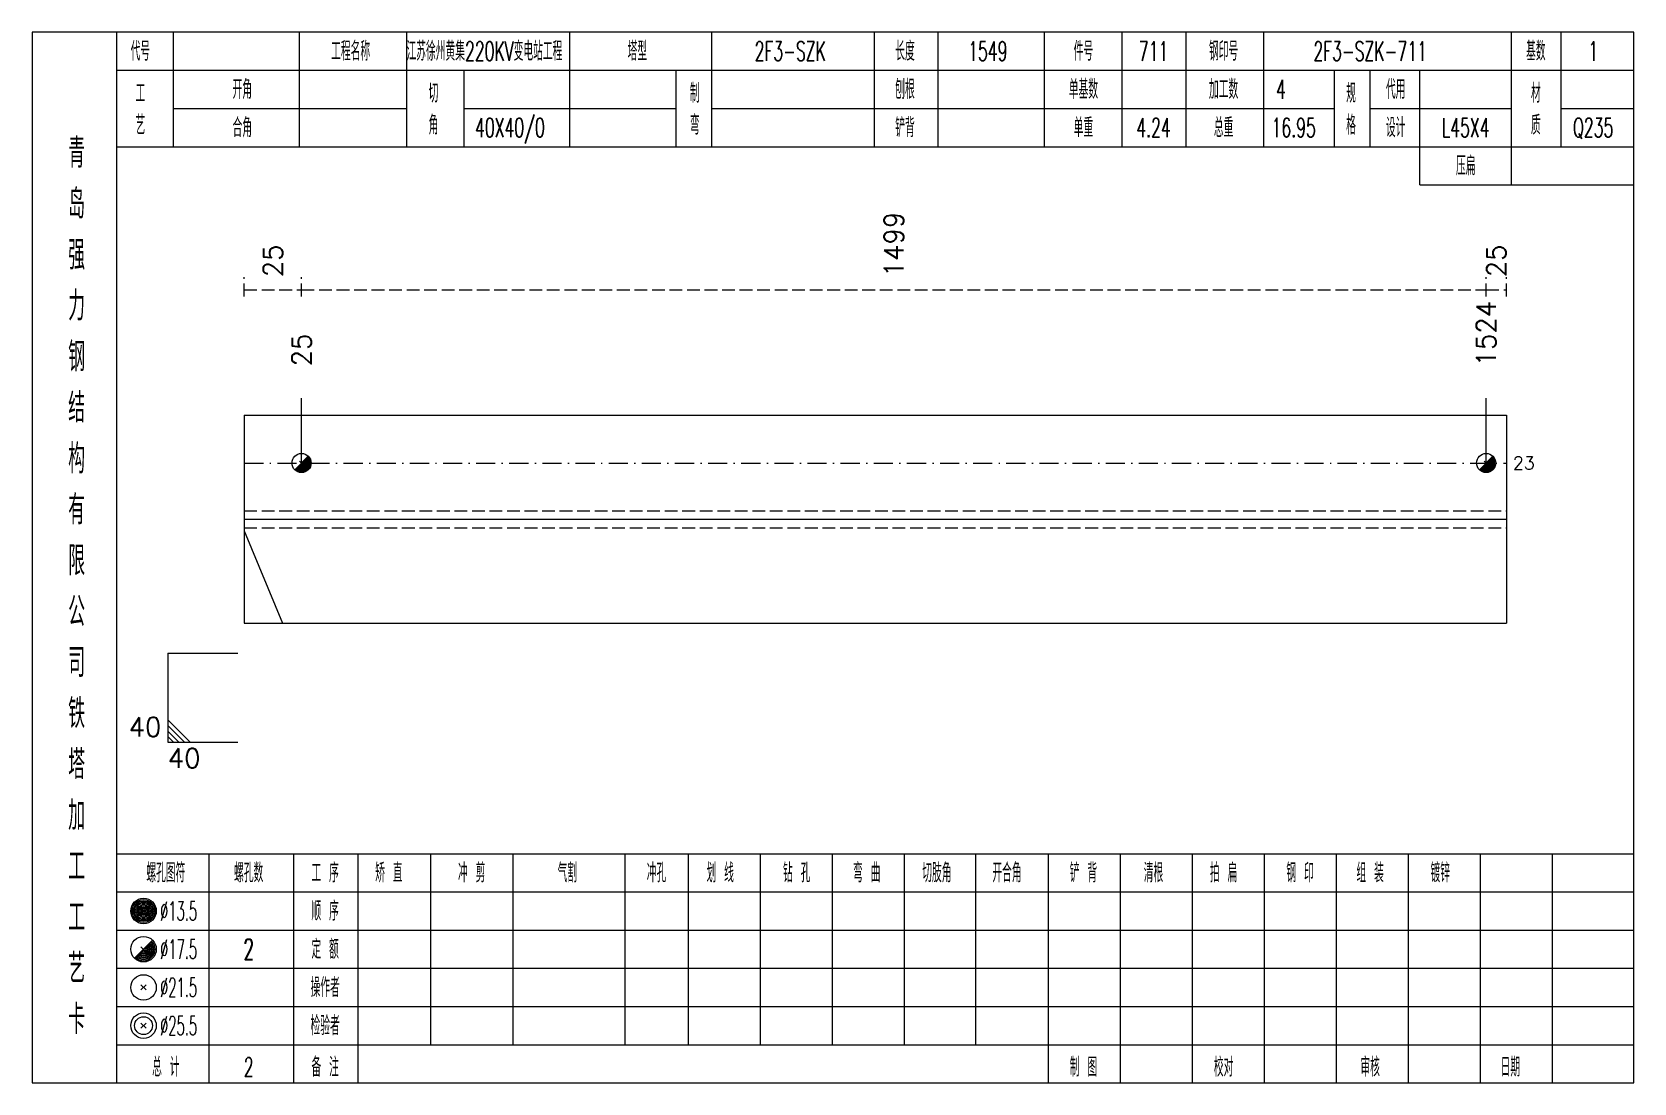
# Model space of a CAD drawing. Extents: x 0 to 4623, y -1159 to 4890.
# Drawn here: x 4359.6 to 4611, y 1800 to 1965 of the extents above; entities that cross this region are included whole.
import ezdxf
from ezdxf.enums import TextEntityAlignment as Align

# ---------------------------------------------------------------- set-up
doc = ezdxf.new("R2010")
doc.units = 0
doc.header["$MEASUREMENT"] = 0
doc.linetypes.add('一点画线', pattern=[5.2, 3, -1, 0.2, -1])
doc.linetypes.add('虚线', pattern=[2.75, 2, -0.75])
doc.layers.get('0').update_dxf_attribs({"linetype": 'CONTINUOUS', "lineweight": 25})
for name, color, linetype, lineweight in [('1', 7, 'CONTINUOUS', 25), ('4', 7, 'CONTINUOUS', 25), ('5', 7, 'CONTINUOUS', 25)]:
    doc.layers.add(name, color=color, linetype=linetype, lineweight=lineweight)
doc.styles.get("Standard").update_dxf_attribs({"font": 'simplex.shx', "width": 0.7, "height": 3, "bigfont": 'gbhzfs.shx'})

msp = doc.modelspace()

# ---------------------------------------------------------------- texts
at = {"color": 8, "linetype": 'Continuous', "lineweight": 9}
for s, p in [('1499', (4494.851, 1926.5)), ('25', (4397.4, 1926.5)), ('25', (4589.401, 1926.5))]:
    msp.add_text(s, height=3, rotation=90, dxfattribs=at).set_placement(p, align=Align.MIDDLE_LEFT)
at = {"color": 7, "linetype": 'Continuous', "lineweight": 13}
for s, p in [('1524', (4587.803, 1912.5)), ('25', (4401.9, 1912.5))]:
    msp.add_text(s, height=3, rotation=90, dxfattribs=at).set_placement(p, align=Align.MIDDLE_LEFT)
msp.add_text('23', height=2, dxfattribs=at).set_placement((4592, 1897.333), align=Align.MIDDLE_LEFT)
msp.add_text('40', height=3, dxfattribs=at).set_placement((4379.9, 1853.5), align=Align.BOTTOM_RIGHT)
msp.add_text('40', height=3, dxfattribs=at).set_placement((4380.9, 1852.5), align=Align.TOP_LEFT)
at = {"layer": '4', "color": 1, "linetype": 'Continuous', "lineweight": 13}
for s, height, width, p in [('代号', 3, 0.6, (4376.6, 1962)), ('工程名称', 3, 0.6, (4409.6, 1962)), ('江苏徐州黄集220KV变电站工程', 3, 0.6, (4430.6, 1962)), ('塔型', 3, 0.6, (4454.6, 1962)), ('2F3-SZK', 3, 0.6, (4478.6, 1962)), ('长度', 3, 0.6, (4496.6, 1962)), ('1549', 3, 0.6, (4509.6, 1962)), ('件号', 3, 0.6, (4524.6, 1962)), ('711', 3, 0.6, (4535.6, 1962)), ('钢印号', 3, 0.6, (4546.6, 1962)), ('2F3-SZK-711', 3, 0.6, (4569.6, 1962)), ('基数', 3, 0.6, (4595.6, 1962)), ('1', 3, 0.6, (4604.6, 1962)), ('工', 3, 0.6, (4376.6, 1955.4)), ('开角', 3, 0.6, (4392.6, 1956)), ('切', 3, 0.6, (4422.6, 1955.4)), ('制', 3, 0.6, (4463.6, 1955.4)), ('刨根', 3, 0.6, (4496.6, 1956)), ('单基数', 3, 0.6, (4524.6, 1956)), ('加工数', 3, 0.6, (4546.6, 1956)), ('4', 3, 0.6, (4555.6, 1956)), ('规', 3, 0.6, (4566.6, 1955.4)), ('代用', 3, 0.6, (4573.6, 1956)), ('材', 3, 0.6, (4595.6, 1955.4)), ('艺', 3, 0.6, (4376.6, 1950.4)), ('合角', 3, 0.6, (4392.6, 1950)), ('角', 3, 0.6, (4422.6, 1950.4)), ('40X40/0', 3, 0.6, (4434.6, 1950)), ('弯', 3, 0.6, (4463.6, 1950.4)), ('铲背', 3, 0.6, (4496.6, 1950)), ('单重', 3, 0.6, (4524.6, 1950)), ('4.24', 3, 0.6, (4535.6, 1950)), ('总重', 3, 0.6, (4546.6, 1950)), ('16.95', 3, 0.6, (4557.6, 1950)), ('格', 3, 0.6, (4566.6, 1950.4)), ('设计', 3, 0.6, (4573.6, 1950)), ('L45X4', 3, 0.6, (4584.6, 1950)), ('质', 3, 0.6, (4595.6, 1950.4)), ('Q235', 3, 0.6, (4604.6, 1950)), ('青', 4.6, 0.8, (4366.6, 1946)), ('压扁', 3, 0.6, (4584.6, 1944)), ('岛', 4.6, 0.8, (4366.6, 1938)), ('强', 4.6, 0.8, (4366.6, 1930)), ('力', 4.6, 0.8, (4366.6, 1922)), ('钢', 4.6, 0.8, (4366.6, 1914)), ('结', 4.6, 0.8, (4366.6, 1906)), ('构', 4.6, 0.8, (4366.6, 1898)), ('有', 4.6, 0.8, (4366.6, 1890)), ('限', 4.6, 0.8, (4366.6, 1882)), ('公', 4.6, 0.8, (4366.6, 1874)), ('司', 4.6, 0.8, (4366.6, 1866)), ('铁', 4.6, 0.8, (4366.6, 1858)), ('塔', 4.6, 0.8, (4366.6, 1850)), ('加', 4.6, 0.8, (4366.6, 1842)), ('工', 4.6, 0.8, (4366.6, 1834)), ('螺孔图符', 3, 0.6, (4380.6, 1833)), ('螺孔数', 3, 0.6, (4393.6, 1833)), ('工 序', 3, 0.6, (4405.6, 1833)), ('矫 直', 3, 0.6, (4415.6, 1833)), ('冲 剪', 3, 0.6, (4428.6, 1833)), ('气割', 3, 0.6, (4443.6, 1833)), ('冲孔', 3, 0.6, (4457.6, 1833)), ('划 线', 3, 0.6, (4467.6, 1833)), ('钻 孔', 3, 0.6, (4479.6, 1833)), ('弯 曲', 3, 0.6, (4490.6, 1833)), ('切肢角', 3, 0.6, (4501.6, 1833)), ('开合角', 3, 0.6, (4512.6, 1833)), ('铲 背', 3, 0.6, (4524.6, 1833)), ('清根', 3, 0.6, (4535.6, 1833)), ('拍 扁', 3, 0.6, (4546.6, 1833)), ('钢 印', 3, 0.6, (4558.6, 1833)), ('组 装', 3, 0.6, (4569.6, 1833)), ('镀锌', 3, 0.6, (4580.6, 1833)), ('工', 4.6, 0.8, (4366.6, 1826)), ('%%C13.5', 3, 0.5, (4382.6, 1827)), ('顺 序', 3, 0.6, (4405.6, 1827)), ('定 额', 3, 0.6, (4405.6, 1821)), ('艺', 4.6, 0.8, (4366.6, 1818)), ('%%C17.5', 3, 0.5, (4382.6, 1821)), ('2', 3.2, 0.6, (4393.6, 1821)), ('%%C21.5', 3, 0.5, (4382.6, 1815)), ('操作者', 3, 0.6, (4405.6, 1815)), ('卡', 4.6, 0.8, (4366.6, 1810)), ('%%C25.5', 3, 0.5, (4382.6, 1809)), ('检验者', 3, 0.6, (4405.6, 1809)), ('总 计', 3, 0.6, (4380.6, 1802.5)), ('2', 3, 0.6, (4393.6, 1802.5)), ('备 注', 3, 0.6, (4405.6, 1802.5)), ('制 图', 3, 0.6, (4524.6, 1802.5)), ('校对', 3, 0.6, (4546.6, 1802.5)), ('审核', 3, 0.6, (4569.6, 1802.5)), ('日期', 3, 0.6, (4591.6, 1802.5))]:
    msp.add_text(s, height=height, dxfattribs=dict(at, width=width)).set_placement(p, align=Align.MIDDLE_CENTER)

# ---------------------------------------------------------------- blocks, each defined once
blk = doc.blocks.new('孔17.5')
at = {"layer": '5', "color": 7, "linetype": 'Continuous', "lineweight": 13}
for p, q in [((-0.707, -0.707), (0.707, 0.707)), ((-0.2, 0.2), (0.2, -0.2))]:
    blk.add_line(p, q, dxfattribs=at)
blk.add_circle((0, 0), 1, dxfattribs=at)
for radius in [0.9, 0.8, 0.7, 0.6, 0.5, 0.4, 0.3, 0.2, 0.1]:
    blk.add_arc((0, 0), radius, 225, 45, dxfattribs=at)

# ---------------------------------------------------------------- linework, layer by layer
at = {"color": 8, "linetype": '虚线', "lineweight": 9}
for p, q in [((4392.9, 1923.5), (4392.9, 1926.5)), ((4401.9, 1923.5), (4401.9, 1926.5)), ((4401.9, 1923.5), (4401.9, 1926.5)), ((4587.803, 1923.5), (4587.803, 1926.5)), ((4587.803, 1923.5), (4587.803, 1926.5)), ((4591, 1923.5), (4591, 1926.5)), ((4392.9, 1924.5), (4401.9, 1924.5)), ((4401.9, 1924.5), (4587.803, 1924.5)), ((4587.803, 1924.5), (4591, 1924.5))]:
    msp.add_line(p, q, dxfattribs=at)
at = {"color": 7, "linetype": 'Continuous', "lineweight": 13}
for p, q in [((4401.9, 1897.333), (4401.9, 1907.5)), ((4587.803, 1897.333), (4587.803, 1907.5)), ((4392.9, 1886.685), (4398.9, 1872.167)), ((4380.9, 1867.5), (4391.9, 1867.5)), ((4380.9, 1867.5), (4380.9, 1853.5)), ((4384.4, 1853.5), (4380.9, 1857)), ((4383.525, 1853.5), (4380.9, 1856.125)), ((4382.65, 1853.5), (4380.9, 1855.25)), ((4381.775, 1853.5), (4380.9, 1854.375)), ((4380.9, 1853.5), (4391.9, 1853.5))]:
    msp.add_line(p, q, dxfattribs=at)
at = {"color": 7, "linetype": 'Continuous', "lineweight": 18}
for p, q in [((4392.9, 1904.833), (4392.9, 1872.167)), ((4392.9, 1904.833), (4591, 1904.833)), ((4591, 1904.833), (4591, 1872.167)), ((4392.9, 1888.5), (4591, 1888.5))]:
    msp.add_line(p, q, dxfattribs=at)
at = {"color": 3, "linetype": '一点画线', "lineweight": 13}
msp.add_line((4392.9, 1897.333), (4591, 1897.333), dxfattribs=at)
at = {"color": 1, "linetype": '虚线', "lineweight": 18}
for p, q in [((4392.9, 1889.833), (4591, 1889.833)), ((4392.9, 1887.167), (4591, 1887.167))]:
    msp.add_line(p, q, dxfattribs=at)
at = {"layer": '1', "color": 7, "linetype": 'Continuous', "lineweight": 18}
msp.add_line((4392.9, 1872.167), (4591, 1872.167), dxfattribs=at)
at = {"layer": '4', "color": 1, "linetype": 'Continuous', "lineweight": 18}
for p, q in [((4372.9, 1800), (4372.9, 1965)), ((4381.8, 1947), (4381.8, 1965)), ((4401.6, 1947), (4401.6, 1965)), ((4418.4, 1947), (4418.4, 1965)), ((4444, 1947), (4444, 1965)), ((4466.3, 1947), (4466.3, 1965)), ((4491.8, 1947), (4491.8, 1965)), ((4501.8, 1947), (4501.8, 1965)), ((4518.5, 1947), (4518.5, 1965)), ((4530.7, 1947), (4530.7, 1965)), ((4540.7, 1947), (4540.7, 1965)), ((4552.9, 1947), (4552.9, 1965)), ((4591.8, 1941), (4591.8, 1965)), ((4599.6, 1947), (4599.6, 1965)), ((4372.9, 1959), (4611, 1959)), ((4427.4, 1947), (4427.4, 1959)), ((4460.7, 1947), (4460.7, 1959)), ((4564, 1947), (4564, 1959)), ((4569.6, 1947), (4569.6, 1959)), ((4577.4, 1941), (4577.4, 1959)), ((4381.8, 1953), (4418.4, 1953)), ((4427.4, 1953), (4460.7, 1953)), ((4466.3, 1953), (4564, 1953)), ((4569.6, 1953), (4591.8, 1953)), ((4599.6, 1953), (4611, 1953)), ((4372.9, 1947), (4611, 1947)), ((4577.4, 1941), (4611, 1941)), ((4372.9, 1836), (4611, 1836)), ((4387.4, 1800), (4387.4, 1836)), ((4400.7, 1800), (4400.7, 1836)), ((4410.8, 1800), (4410.8, 1836)), ((4422.2, 1806), (4422.2, 1836)), ((4435.1, 1806), (4435.1, 1836)), ((4452.7, 1806), (4452.7, 1836)), ((4462.6, 1806), (4462.6, 1836)), ((4473.9, 1806), (4473.9, 1836)), ((4485.2, 1806), (4485.2, 1836)), ((4496.5, 1806), (4496.5, 1836)), ((4507.7, 1806), (4507.7, 1836)), ((4519.1, 1806), (4519.1, 1836)), ((4530.4, 1806), (4530.4, 1836)), ((4541.7, 1806), (4541.7, 1836)), ((4553, 1806), (4553, 1836)), ((4564.3, 1806), (4564.3, 1836)), ((4575.6, 1806), (4575.6, 1836)), ((4586.9, 1806), (4586.9, 1836)), ((4598.2, 1806), (4598.2, 1836)), ((4372.9, 1830), (4611, 1830)), ((4372.9, 1824), (4611, 1824)), ((4372.9, 1818), (4611, 1818)), ((4372.9, 1812), (4611, 1812)), ((4372.9, 1806), (4611, 1806)), ((4519.1, 1800), (4519.1, 1806)), ((4530.4, 1800), (4530.4, 1806)), ((4541.7, 1800), (4541.7, 1806)), ((4553, 1800), (4553, 1806)), ((4564.3, 1800), (4564.3, 1806)), ((4575.6, 1800), (4575.6, 1806)), ((4586.9, 1800), (4586.9, 1806)), ((4598.2, 1800), (4598.2, 1806))]:
    msp.add_line(p, q, dxfattribs=at)
at = {"layer": '4', "color": 7, "linetype": 'Continuous', "lineweight": 13}
for p, q in [((4376.9, 1826.8), (4377.3, 1827.2)), ((4377.3, 1826.8), (4376.9, 1827.2)), ((4375.686, 1819.586), (4378.514, 1822.414)), ((4376.7, 1821.4), (4377.5, 1820.6)), ((4376.7, 1814.6), (4377.5, 1815.4)), ((4376.7, 1815.4), (4377.5, 1814.6)), ((4376.7, 1808.6), (4377.5, 1809.4)), ((4376.7, 1809.4), (4377.5, 1808.6))]:
    msp.add_line(p, q, dxfattribs=at)
at = {"layer": '4', "color": 1, "linetype": 'Continuous', "lineweight": 18}
msp.add_lwpolyline([(4359.6, 1965), (4359.6, 1800), (4611, 1800), (4611, 1965)], close=True, dxfattribs=at)
at = {"layer": '4', "color": 7, "linetype": 'Continuous', "lineweight": 13}
for centre, radius in [((4377.1, 1827), 2), ((4377.1, 1827), 1.8), ((4377.1, 1827), 1.6), ((4377.1, 1827), 1.4), ((4377.1, 1827), 1.2), ((4377.1, 1827), 1), ((4377.1, 1827), 0.8), ((4377.1, 1827), 0.6), ((4377.1, 1827), 0.4), ((4377.1, 1827), 0.2), ((4377.1, 1821), 2), ((4377.1, 1815), 2), ((4377.1, 1809), 2), ((4377.1, 1809), 1.4)]:
    msp.add_circle(centre, radius, dxfattribs=at)
for radius in [1.8, 1.6, 1.4, 1.2, 1, 0.8, 0.6, 0.4, 0.2]:
    msp.add_arc((4377.1, 1821), radius, 225, 45, dxfattribs=at)

# ---------------------------------------------------------------- block references
at = {"color": 7, "linetype": 'Continuous', "lineweight": 13, "xscale": 1.5, "yscale": 1.5, "zscale": 1.5}
for p in [(4401.9, 1897.333), (4587.803, 1897.333)]:
    msp.add_blockref('孔17.5', p, dxfattribs=at)

msp.set_redraw_order([(e.dxf.handle, doc.entitydb.next_handle()) for e in msp.query("TEXT MTEXT ATTDEF DIMENSION ARC_DIMENSION")])  # texts and dimensions are drawn at this point

doc.saveas('drawing.dxf')
